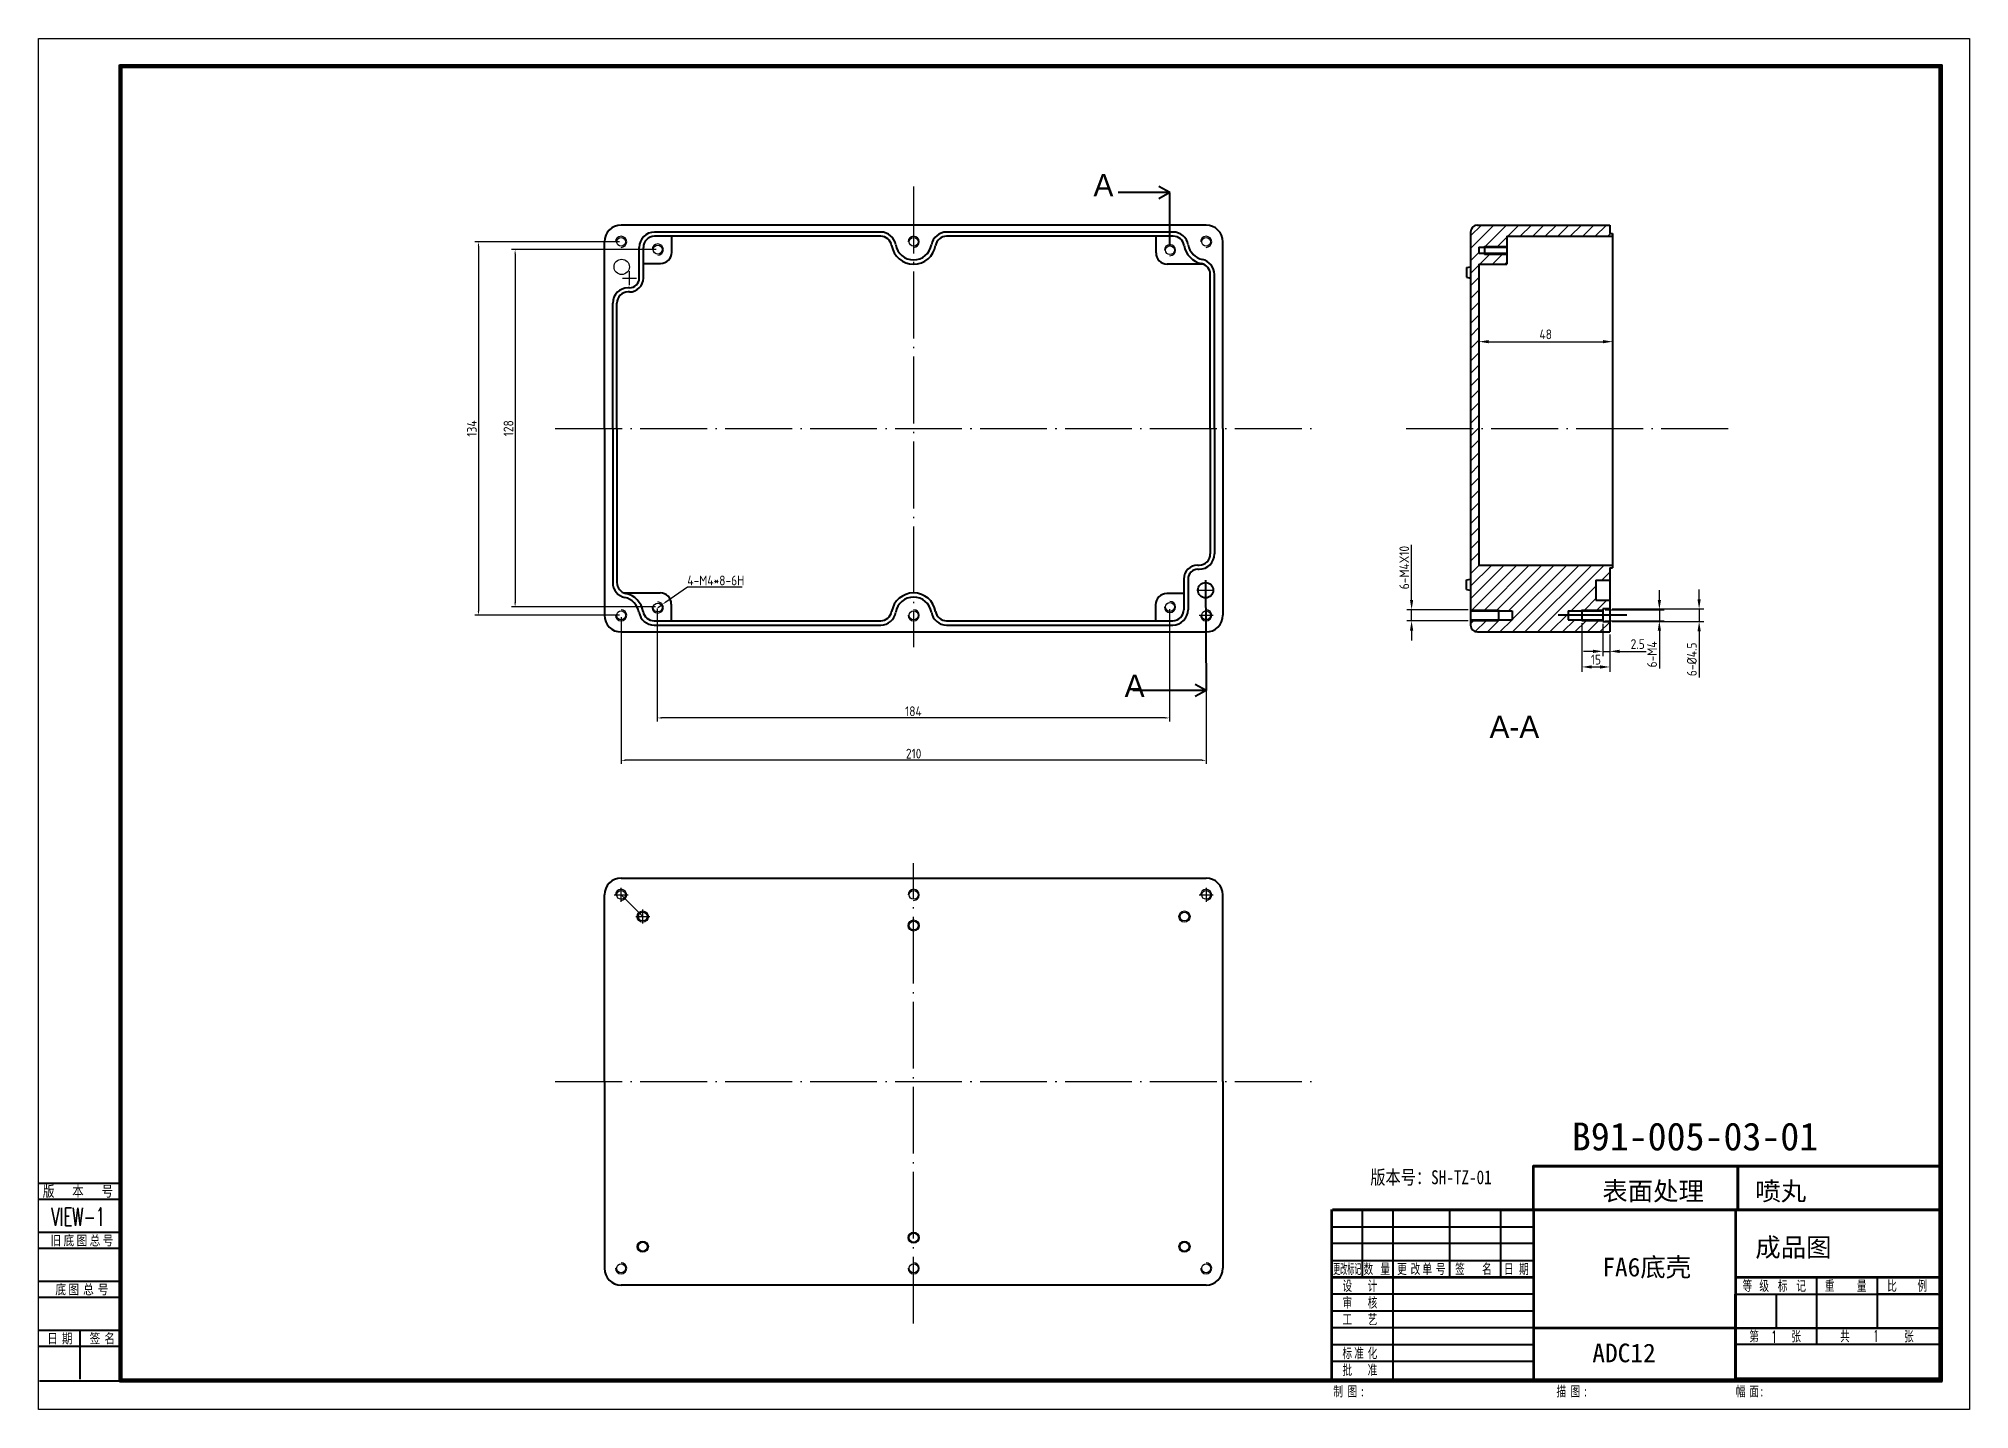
# Model space of a CAD drawing. Extents: x 1271 to 2769, y -829 to 446.
# Drawn here: x 2076 to 2769, y -829 to -337 of the extents above; entities that cross this region are included whole.
import ezdxf
from ezdxf.enums import TextEntityAlignment as Align

# ---------------------------------------------------------------- set-up
doc = ezdxf.new("R2010")
doc.units = 0
doc.linetypes.add('ACAD_ISO04W100', pattern=[30.5, 24, -3, 0.5, -3])
doc.linetypes.add('CENTER', pattern=[50.8, 31.75, -6.35, 6.35, -6.35])
doc.layers.get('0').update_dxf_attribs({"linetype": 'CONTINUOUS', "lineweight": 40})
doc.layers.get('Defpoints').update_dxf_attribs({"linetype": 'CONTINUOUS'})
for name, color, linetype in [('1', 7, 'CONTINUOUS'), ('5', 3, 'CONTINUOUS'), ('CENTER', 4, 'CENTER'), ('GEVACTIVE', 2, 'CONTINUOUS'), ('LAYER1', 6, 'CONTINUOUS'), ('LAYER2', 1, 'ACAD_ISO04W100')]:
    doc.layers.add(name, color=color, linetype=linetype)
doc.styles.add('HZ', font='', dxfattribs={"width": 0.8, "height": 6})
doc.styles.add('ROMANC', font='romanc', dxfattribs={"width": 0.6, "height": 3})
doc.styles.add('ROMANT', font='romant', dxfattribs={"width": 0.8, "height": 5})
doc.styles.get("Standard").update_dxf_attribs({"font": 'gbenor.shx', "bigfont": 'gbcbig.shx'})
doc.styles.add('STYLE1', font='')
doc.styles.add('工程字', font='gbenor.shx', dxfattribs={"bigfont": 'gbcbig.shx'})
doc.styles.get('HZ').set_extended_font_data('SimSun')
doc.styles.get('STYLE1').set_extended_font_data('SimSun')
doc.dimstyles.new('GB-35', dxfattribs={"dimtxt": 3.5, "dimasz": 3.5, "dimexe": 1.75, "dimexo": 0.875, "dimgap": 0.875, "dimtad": 1, "dimdsep": 46, "dimtxsty": 'Standard', "dimcen": 3.5, "dimadec": 0, "dimazin": 0, "dimtfac": 0.7, "dimtmove": 0, "dimatfit": 3, "dimfxl": 1, "dimtzin": 0, "dimarcsym": 0})
doc.dimstyles.get("Standard").update_dxf_attribs({"dimtxt": 0.18, "dimasz": 0.18, "dimexe": 0.18, "dimexo": 0.0625, "dimgap": 0.09, "dimtad": 0, "dimtih": 1, "dimtoh": 1, "dimdec": 4, "dimzin": 0, "dimdsep": 46, "dimtxsty": 'Standard', "dimcen": 0.09, "dimadec": 0, "dimazin": 0, "dimtfac": 1, "dimtdec": 4, "dimtofl": 0, "dimtmove": 0, "dimatfit": 3, "dimfxl": 1, "dimtolj": 1, "dimtzin": 0, "dimarcsym": 0})

msp = doc.modelspace()

# ---------------------------------------------------------------- texts
at = {"linetype": 'Continuous'}
for s, height, style, width, p in [('版   本   号', 3.869163, 'HZ', 0.8, (2077.3625, -752.82566, -0.00341)), ('VIEW-1', 6.500221, 'ROMANC', 0.6, (2080.45908, -763.30723)), ('旧', 3.51742, 'HZ', 0.8, (2080.12327, -770.31861)), ('底', 3.51742, 'HZ', 0.8, (2084.81316, -770.31861)), ('图', 3.51742, 'HZ', 0.8, (2089.50306, -770.31861)), ('总', 3.51742, 'HZ', 0.8, (2094.19295, -770.31861)), ('号', 3.51742, 'HZ', 0.8, (2098.88285, -770.31861)), ('底', 3.51742, 'HZ', 0.8, (2081.88198, -787.90572)), ('图', 3.51742, 'HZ', 0.8, (2086.57187, -787.90572)), ('总', 3.51742, 'HZ', 0.8, (2091.848, -787.90572)), ('号', 3.51742, 'HZ', 0.8, (2097.12414, -787.90572)), ('日', 3.51742, 'HZ', 0.8, (2078.95079, -805.49282)), ('期', 3.51742, 'HZ', 0.8, (2084.22692, -805.49282)), ('签', 3.51742, 'HZ', 0.8, (2094.19295, -805.49282)), ('名', 3.51742, 'HZ', 0.8, (2099.46908, -805.49282)), ('1', 4.22769, 'ROMANT', 0.6, (2697.78384, -805.2436)), ('1', 4.22769, 'ROMANT', 0.6, (2734.32314, -804.94163)), ('幅 ', 3.622999, 'HZ', 0.7, (2685.11548, -824.51082)), ('面', 3.623, 'HZ', 0.7, (2689.94615, -824.51082)), (':', 3.623, 'HZ', 0.7, (2693.56915, -824.51082))]:
    msp.add_text(s, height=height, dxfattribs=dict(at, style=style, width=width)).set_placement(p)
at = {"linetype": 'Continuous', "style": 'HZ'}
for s, height, width, p in [('更改标记', 3.622999, 0.5, (2545.63, -780.58186)), ('设', 3.623, 0.7, (2545.63, -786.62019)), ('数', 3.623, 0.7, (2553.19679, -780.58186)), ('计', 3.623, 0.7, (2554.6875, -786.62019)), ('量', 3.623, 0.7, (2559.23512, -780.58186)), ('更', 3.623, 0.7, (2565.27345, -780.58186)), ('改', 3.623, 0.7, (2570.10412, -780.58186)), ('单', 3.623, 0.7, (2574.33095, -780.58186)), ('号', 3.623, 0.7, (2579.16162, -780.58186)), ('签', 3.623, 0.7, (2586.08683, -780.58186)), ('名', 3.623, 0.7, (2595.74816, -780.58186)), ('日', 3.623, 0.7, (2603.59799, -780.58186)), ('期', 3.623, 0.7, (2609.03249, -780.58186)), ('等', 3.623, 0.7, (2689.24419, -786.62019)), ('级', 3.623, 0.7, (2695.28252, -786.62019)), ('标', 3.623, 0.7, (2701.92469, -786.62019)), ('记', 3.623, 0.7, (2708.56685, -786.62019)), ('重', 3.623, 0.7, (2718.83202, -786.62019)), ('量', 3.623, 0.7, (2730.30485, -786.62019)), ('比', 3.623, 0.7, (2741.17385, -786.62019)), ('例', 3.623, 0.7, (2752.04285, -786.62019)), ('审', 3.623, 0.7, (2545.63, -792.65852)), ('核', 3.623, 0.7, (2554.6875, -792.65852)), ('工', 3.623, 0.7, (2545.63, -798.69685)), ('艺', 3.623, 0.7, (2554.6875, -798.69685)), ('第', 3.623, 0.7, (2691.65952, -804.73519)), ('张', 3.623, 0.7, (2706.75535, -804.73519)), ('共', 3.623, 0.7, (2724.26652, -804.73519)), ('张', 3.623, 0.7, (2747.21218, -804.73519)), ('标', 3.623, 0.7, (2545.63, -810.77352)), ('准', 3.623, 0.7, (2549.85684, -810.77352)), ('化', 3.623, 0.7, (2554.6875, -810.77352)), ('批', 3.623, 0.7, (2545.63, -816.81185)), ('准', 3.623, 0.7, (2554.6875, -816.81185)), ('制 ', 3.622999, 0.7, (2543.21467, -824.51082)), ('图', 3.623, 0.7, (2547.4415, -824.51082)), (':', 3.623, 0.7, (2551.0645, -824.51082)), ('描 ', 3.622999, 0.7, (2623.3123, -824.51082)), ('图', 3.623, 0.7, (2627.53913, -824.51082)), (':', 3.623, 0.7, (2631.16213, -824.51082))]:
    msp.add_text(s, height=height, dxfattribs=dict(at, width=width)).set_placement(p, align=Align.CENTER)
at = {"char_height": 8, "attachment_point": 1}
for s, insert, width in [('\\fￋￎￌ￥|b0|i0|c134|p2;A', (2454.53517, -385.87897), 27.2826), ('\\fￋￎￌ￥|b0|i0|c134|p2;A', (2465.73003, -565.50046), 27.2826), ('\\fￋￎￌ￥|b0|i0|c134|p2;A-A', (2596.70528, -580.27578), 114.8356)]:
    msp.add_mtext(s, dxfattribs=dict(at, insert=insert, width=width))
at = {"insert": (2626.24487, -726.2439), "char_height": 10, "width": 115.2096342, "attachment_point": 1, "style": '工程字'}
msp.add_mtext('{\\fNSimSun|b0|i0|c134|p49;B91-005-03-01}', dxfattribs=at)
at = {"layer": '5', "insert": (2553.89511, -743.38651), "char_height": 5, "width": 1134.8359931, "attachment_point": 1, "style": 'HZ'}
msp.add_mtext('版本号：SH-TZ-01', dxfattribs=at)
at = {"layer": 'GEVACTIVE', "style": 'STYLE1'}
for s, p in [('表面处理', (2637.17213, -754.20769)), ('喷丸', (2692.10552, -754.20769)), ('成品图', (2692.10552, -774.37336)), ('FA6底壳', (2637.17213, -781.48044)), ('ADC12', (2633.60261, -812.26807))]:
    msp.add_text(s, height=6.688604, dxfattribs=at).set_placement(p)

# ---------------------------------------------------------------- blocks, each defined once
blk = doc.blocks.new('*D70')
at = {"layer": '5', "color": 0, "lineweight": -2}
for p, q in [((2298.13, -541.45), (2299.78, -540.32)), ((2308.86, -534.12), (2301.02, -539.48)), ((2328.44, -534.12), (2308.86, -534.12))]:
    blk.add_line(p, q, dxfattribs=at)
at = {"layer": '5', "color": 0}
blk.add_solid([(2300.88, -539.27), (2301.16, -539.68), (2299.78, -540.32)], dxfattribs=at)
at = {"layer": 'Defpoints', "color": 0}
for p in [(2299.78, -540.32), (2298.13, -541.45)]:
    blk.add_point(p, dxfattribs=at)
at = {"layer": '5', "color": 0, "insert": (2318.97, -531.74), "char_height": 3.5, "attachment_point": 5}
blk.add_mtext('\\A1;4-M4*8-6H', dxfattribs=at)
blk = doc.blocks.new('*D71')
at = {"layer": 'Defpoints', "color": 0}
for p in [(2298.13, -413.01), (2246.92, -541.23), (2297.97, -541.23)]:
    blk.add_point(p, dxfattribs=at)
at = {"layer": 'LAYER1', "color": 0, "lineweight": -2}
for p, q in [((2297.51, -413.01), (2245.67, -413.01)), ((2246.92, -414.51), (2246.92, -539.73)), ((2297.35, -541.23), (2245.67, -541.23))]:
    blk.add_line(p, q, dxfattribs=at)
at = {"layer": 'LAYER1', "color": 0}
for points in [[(2246.67, -414.51), (2247.17, -414.51), (2246.92, -413.01)], [(2246.67, -539.73), (2247.17, -539.73), (2246.92, -541.23)]]:
    blk.add_solid(points, dxfattribs=at)
at = {"layer": 'LAYER1', "color": 0, "insert": (2244.54, -477.12), "char_height": 3.5, "attachment_point": 5, "rotation": 90}
blk.add_mtext('\\A1;128', dxfattribs=at)
blk = doc.blocks.new('*D72')
at = {"layer": 'Defpoints', "color": 0}
for p in [(2284.97, -410.23), (2233.76, -544.23), (2284.97, -544.23)]:
    blk.add_point(p, dxfattribs=at)
at = {"layer": 'LAYER1', "color": 0, "lineweight": -2}
for p, q in [((2284.35, -410.23), (2232.51, -410.23)), ((2233.76, -411.73), (2233.76, -542.73)), ((2284.35, -544.23), (2232.51, -544.23))]:
    blk.add_line(p, q, dxfattribs=at)
at = {"layer": 'LAYER1', "color": 0}
for points in [[(2233.51, -411.73), (2234.01, -411.73), (2233.76, -410.23)], [(2233.51, -542.73), (2234.01, -542.73), (2233.76, -544.23)]]:
    blk.add_solid(points, dxfattribs=at)
at = {"layer": 'LAYER1', "color": 0, "insert": (2231.38, -477.23), "char_height": 3.5, "attachment_point": 5, "rotation": 90}
blk.add_mtext('\\A1;134', dxfattribs=at)
blk = doc.blocks.new('*D73')
at = {"layer": 'Defpoints', "color": 0}
for p in [(2297.97, -541.23), (2481.82, -541.45), (2297.97, -581.07)]:
    blk.add_point(p, dxfattribs=at)
at = {"layer": 'LAYER1', "color": 0, "lineweight": -2}
for p, q in [((2297.97, -541.86), (2297.97, -582.32)), ((2481.82, -542.08), (2481.82, -582.32)), ((2480.32, -581.07), (2299.47, -581.07))]:
    blk.add_line(p, q, dxfattribs=at)
at = {"layer": 'LAYER1', "color": 0}
for points in [[(2299.47, -580.82), (2299.47, -581.32), (2297.97, -581.07)], [(2480.32, -580.82), (2480.32, -581.32), (2481.82, -581.07)]]:
    blk.add_solid(points, dxfattribs=at)
at = {"layer": 'LAYER1', "color": 0, "insert": (2389.9, -578.69), "char_height": 3.5, "attachment_point": 5}
blk.add_mtext('\\A1;184', dxfattribs=at)
blk = doc.blocks.new('*D74')
at = {"layer": 'Defpoints', "color": 0}
for p in [(2284.97, -544.23), (2494.97, -544.23), (2284.97, -596.27)]:
    blk.add_point(p, dxfattribs=at)
at = {"layer": 'LAYER1', "color": 0, "lineweight": -2}
for p, q in [((2284.97, -544.86), (2284.97, -597.52)), ((2494.97, -544.86), (2494.97, -597.52)), ((2493.47, -596.27), (2286.47, -596.27))]:
    blk.add_line(p, q, dxfattribs=at)
at = {"layer": 'LAYER1', "color": 0}
for points in [[(2286.47, -596.02), (2286.47, -596.52), (2284.97, -596.27)], [(2493.47, -596.02), (2493.47, -596.52), (2494.97, -596.27)]]:
    blk.add_solid(points, dxfattribs=at)
at = {"layer": 'LAYER1', "color": 0, "insert": (2389.97, -593.89), "char_height": 3.5, "attachment_point": 5}
blk.add_mtext('\\A1;210', dxfattribs=at)
blk = doc.blocks.new('*D77')
at = {"color": 0, "lineweight": -2}
for p, q in [((2592.88, -439.11), (2592.88, -447.81)), ((2640.88, -439.11), (2640.88, -447.81)), ((2596.38, -446.06), (2637.38, -446.06))]:
    blk.add_line(p, q, dxfattribs=at)
at = {"color": 0}
for points in [[(2596.38, -445.47), (2596.38, -446.64), (2592.88, -446.06)], [(2637.38, -445.47), (2637.38, -446.64), (2640.88, -446.06)]]:
    blk.add_solid(points, dxfattribs=at)
at = {"layer": 'Defpoints', "color": 0}
for p in [(2592.88, -438.24), (2640.88, -438.24), (2640.88, -446.06)]:
    blk.add_point(p, dxfattribs=at)
at = {"color": 0, "insert": (2616.88, -443.43), "char_height": 3.5, "attachment_point": 5}
blk.add_mtext('48', dxfattribs=at)
blk = doc.blocks.new('*D81')
at = {"color": 0, "lineweight": -2}
for p, q in [((2671.93, -538.48), (2671.93, -534.98)), ((2640.75, -541.98), (2673.68, -541.98)), ((2640.75, -546.48), (2673.68, -546.48)), ((2671.93, -541.98), (2671.93, -546.48)), ((2671.93, -549.98), (2671.93, -566.61))]:
    blk.add_line(p, q, dxfattribs=at)
at = {"color": 0}
for points in [[(2671.35, -538.48), (2672.52, -538.48), (2671.93, -541.98)], [(2671.35, -549.98), (2672.52, -549.98), (2671.93, -546.48)]]:
    blk.add_solid(points, dxfattribs=at)
at = {"layer": 'Defpoints', "color": 0}
for p in [(2639.88, -541.98), (2639.88, -546.48), (2671.93, -546.48)]:
    blk.add_point(p, dxfattribs=at)
at = {"color": 0, "insert": (2669.31, -560.04), "char_height": 3.5, "attachment_point": 5, "rotation": 90}
blk.add_mtext('6-%%C4.5', dxfattribs=at)
blk = doc.blocks.new('*D82')
at = {"color": 0, "lineweight": -2}
for p, q in [((2629.88, -547.11), (2629.88, -564.53)), ((2639.88, -551.11), (2639.88, -564.53)), ((2633.38, -562.78), (2636.38, -562.78))]:
    blk.add_line(p, q, dxfattribs=at)
at = {"color": 0}
for points in [[(2633.38, -562.19), (2633.38, -563.36), (2629.88, -562.78)], [(2636.38, -562.19), (2636.38, -563.36), (2639.88, -562.78)]]:
    blk.add_solid(points, dxfattribs=at)
at = {"layer": 'Defpoints', "color": 0}
for p in [(2629.88, -546.23), (2639.88, -550.23), (2639.88, -562.78)]:
    blk.add_point(p, dxfattribs=at)
at = {"color": 0, "insert": (2634.88, -560.15), "char_height": 3.5, "attachment_point": 5}
blk.add_mtext('15', dxfattribs=at)
blk = doc.blocks.new('*D83')
at = {"color": 0, "lineweight": -2}
for p, q in [((2637.38, -547.36), (2637.38, -558.93)), ((2633.88, -557.18), (2630.38, -557.18)), ((2637.38, -557.18), (2639.88, -557.18)), ((2639.88, -556.52), (2639.88, -558.93)), ((2643.38, -557.18), (2652.91, -557.18))]:
    blk.add_line(p, q, dxfattribs=at)
at = {"color": 0}
for points in [[(2633.88, -556.6), (2633.88, -557.77), (2637.38, -557.18)], [(2643.38, -556.6), (2643.38, -557.77), (2639.88, -557.18)]]:
    blk.add_solid(points, dxfattribs=at)
at = {"layer": 'Defpoints', "color": 0}
for p in [(2637.38, -546.48), (2639.88, -555.65), (2639.88, -557.18)]:
    blk.add_point(p, dxfattribs=at)
at = {"color": 0, "insert": (2649.89, -554.56), "char_height": 3.5, "attachment_point": 5}
blk.add_mtext('2.5', dxfattribs=at)
blk = doc.blocks.new('*D75')
at = {"color": 0, "lineweight": -2}
for p, q in [((2657.67, -538.73), (2657.67, -535.23)), ((2638.25, -542.23), (2659.42, -542.23)), ((2638.25, -546.23), (2659.42, -546.23)), ((2657.67, -542.23), (2657.67, -546.23)), ((2657.67, -549.73), (2657.67, -563.32))]:
    blk.add_line(p, q, dxfattribs=at)
at = {"color": 0}
for points in [[(2657.08, -538.73), (2658.25, -538.73), (2657.67, -542.23)], [(2657.08, -549.73), (2658.25, -549.73), (2657.67, -546.23)]]:
    blk.add_solid(points, dxfattribs=at)
at = {"layer": 'Defpoints', "color": 0}
for p in [(2637.38, -542.23), (2637.38, -546.23), (2657.67, -546.23)]:
    blk.add_point(p, dxfattribs=at)
at = {"color": 0, "insert": (2655.04, -558.28), "char_height": 3.5, "attachment_point": 5, "rotation": 90}
blk.add_mtext('6-M4', dxfattribs=at)
blk = doc.blocks.new('*D76')
at = {"color": 0, "lineweight": -2}
for p, q in [((2568.72, -538.73), (2568.72, -519.01)), ((2589, -542.23), (2566.97, -542.23)), ((2589, -546.23), (2566.97, -546.23)), ((2568.72, -546.23), (2568.72, -542.23)), ((2568.72, -549.73), (2568.72, -553.23))]:
    blk.add_line(p, q, dxfattribs=at)
at = {"color": 0}
for points in [[(2568.14, -538.73), (2569.3, -538.73), (2568.72, -542.23)], [(2568.14, -549.73), (2569.3, -549.73), (2568.72, -546.23)]]:
    blk.add_solid(points, dxfattribs=at)
at = {"layer": 'Defpoints', "color": 0}
for p in [(2568.72, -542.23), (2589.88, -542.23), (2589.88, -546.23)]:
    blk.add_point(p, dxfattribs=at)
at = {"color": 0, "insert": (2566.1, -527.12), "char_height": 3.5, "attachment_point": 5, "rotation": 90}
blk.add_mtext('6-M4X10', dxfattribs=at)

# ---------------------------------------------------------------- dimensions: what is measured, and where the dimension line sits
for base, p1, p2, picture, middle in [((2640.87945, -446.0582), (2592.87945, -438.2397), (2640.87945, -438.2397), '*D77', (2616.87945, -443.4332)), ((2639.87945, -557.18233), (2637.37945, -546.48035), (2639.87945, -555.64688), '*D83', (2649.89355, -554.55733))]:
    dim = msp.add_linear_dim(base=base, p1=p1, p2=p2, dimstyle='GB-35')
    dim.commit()
    dim.dimension.update_dxf_attribs({"geometry": picture, "text_midpoint": middle})
for base, p1, p2, text, picture, middle in [((2568.72119, -542.23035), (2589.87945, -546.23035), (2589.87945, -542.23035), '6-M4X10', '*D76', (2566.09619, -527.1211)), ((2657.66505, -546.23035), (2637.37945, -542.23035), (2637.37945, -546.23035), '6-M4', '*D75', (2655.04005, -558.27596)), ((2671.93473, -546.48035), (2639.87945, -541.98035), (2639.87945, -546.48035), '6-%%C4.5', '*D81', (2669.30973, -560.0447))]:
    dim = msp.add_linear_dim(base=base, p1=p1, p2=p2, angle=90, text=text, dimstyle='GB-35')
    dim.commit()
    dim.dimension.update_dxf_attribs({"geometry": picture, "text_midpoint": middle})
dim = msp.add_linear_dim(base=(2639.87945, -562.77644), p1=(2629.87945, -546.23035), p2=(2639.87945, -550.23035), text='15', dimstyle='GB-35')
dim.commit()
dim.dimension.update_dxf_attribs({"geometry": '*D82', "text_midpoint": (2634.87945, -560.15144)})
at = {"layer": '5'}
dim = msp.add_radius_dim(center=(2298.13047, -541.45395), mpoint=(2299.78135, -540.32498), text='4-M4*8-6H', dimstyle='Standard', override={"dimtxt": 3.5, "dimasz": 1.5, "dimexe": 1.25, "dimexo": 0.625, "dimgap": 0.625, "dimtad": 1, "dimtih": 0, "dimzin": 8, "dimlunit": 6, "dimcen": 2.5, "dimtofl": 1, "dimtmove": 1}, dxfattribs=at)
dim.commit()
dim.dimension.update_dxf_attribs({"geometry": '*D70', "text_midpoint": (2308.86166, -534.11537), "dimtype": 164})
at = {"layer": 'LAYER1'}
for base, p1, p2, override, picture, middle in [((2233.75787, -544.23035), (2284.97452, -410.23035), (2284.97452, -544.23035), {"dimtxt": 3.5, "dimasz": 1.5, "dimexe": 1.25, "dimexo": 0.625, "dimgap": 0.625, "dimtad": 1, "dimtih": 0, "dimtoh": 0, "dimzin": 8, "dimlunit": 6, "dimcen": 2.5, "dimtofl": 1}, '*D72', (2231.38287, -477.23035)), ((2246.91557, -541.23035), (2298.13047, -413.00676), (2297.97452, -541.23035), {"dimtxt": 3.5, "dimasz": 1.5, "dimexe": 1.25, "dimexo": 0.625, "dimgap": 0.625, "dimtad": 1, "dimtih": 0, "dimtoh": 0, "dimdec": 0, "dimzin": 8, "dimlunit": 6, "dimcen": 2.5, "dimtofl": 1}, '*D71', (2244.54057, -477.11856))]:
    dim = msp.add_linear_dim(base=base, p1=p1, p2=p2, angle=90, dimstyle='Standard', override=override, dxfattribs=at)
    dim.commit()
    dim.dimension.update_dxf_attribs({"geometry": picture, "text_midpoint": middle})
for base, p1, p2, override, picture, middle in [((2284.97452, -596.26902), (2494.97452, -544.23035), (2284.97452, -544.23035), {"dimtxt": 3.5, "dimasz": 1.5, "dimexe": 1.25, "dimexo": 0.625, "dimgap": 0.625, "dimtad": 1, "dimtih": 0, "dimtoh": 0, "dimzin": 8, "dimlunit": 6, "dimcen": 2.5, "dimtofl": 1}, '*D74', (2389.97452, -593.89402)), ((2297.97452, -581.06877), (2481.81857, -541.45395), (2297.97452, -541.23035), {"dimtxt": 3.5, "dimasz": 1.5, "dimexe": 1.25, "dimexo": 0.625, "dimgap": 0.625, "dimtad": 1, "dimtih": 0, "dimtoh": 0, "dimdec": 0, "dimzin": 8, "dimlunit": 6, "dimcen": 2.5, "dimtofl": 1}, '*D73', (2389.89654, -578.69377))]:
    dim = msp.add_linear_dim(base=base, p1=p1, p2=p2, dimstyle='Standard', override=override, dxfattribs=at)
    dim.commit()
    dim.dimension.update_dxf_attribs({"geometry": picture, "text_midpoint": middle})

# ---------------------------------------------------------------- hatches: boundary and pattern name
at = {"layer": '5'}
h = msp.add_hatch(dxfattribs=at)
h.set_pattern_fill('ANSI31', color=256, style=0)
h.set_pattern_definition([(45, (1936.8667, -1523.6068), (-2.245064, 2.245064), [])])
h.paths.add_polyline_path([(2592.37945, -404.23035, 0.414213562), (2589.87945, -406.73035), (2589.87945, -477.23035), (2592.87945, -477.23035), (2592.87945, -418.23035), (2602.87945, -418.23035), (2602.87945, -414.73035), (2594.87945, -414.73035), (2594.87945, -414.33035), (2592.87945, -414.33035), (2592.87945, -412.13035), (2594.87945, -412.13035), (2594.87945, -411.73035), (2602.87945, -411.73035), (2602.87945, -408.23035), (2640.87945, -408.23035), (2640.87945, -407.23035), (2639.87945, -407.23035), (2639.87945, -404.23035)])
h.paths.add_polyline_path([(2604.87945, -542.63035), (2604.87945, -545.83035), (2599.87945, -545.83035), (2599.87945, -546.23035), (2589.87945, -546.23035), (2589.87945, -547.73035, 0.414213562), (2592.37945, -550.23035), (2639.87945, -550.23035), (2639.87945, -546.23035), (2629.87945, -546.23035), (2629.87945, -545.83035), (2624.87945, -545.83035), (2624.87945, -542.63035), (2629.87945, -542.63035), (2629.87945, -542.23035), (2639.87945, -542.23035), (2639.87945, -538.83035), (2634.87945, -538.83035), (2634.87945, -531.63035), (2639.87945, -531.63035), (2639.87945, -527.23035), (2640.87945, -527.23035), (2640.87945, -526.23035), (2592.87945, -526.23035), (2592.87945, -477.23035), (2589.87945, -477.23035), (2589.87945, -542.23035), (2599.87945, -542.23035), (2599.87945, -542.63035)])

# ---------------------------------------------------------------- linework, layer by layer
at = {"linetype": 'Continuous'}
for p, q in [((2104.89719, -346.69856), (2759.14016, -346.69856)), ((2104.89719, -819.20738), (2104.89719, -346.69856)), ((2105.19031, -346.99168), (2758.84704, -346.99168)), ((2105.19031, -818.91426), (2105.19031, -346.99168)), ((2105.48343, -347.2848), (2758.55392, -347.2848)), ((2105.48343, -818.62114), (2105.48343, -347.2848)), ((2105.77655, -347.57792), (2758.2608, -347.57792)), ((2105.77655, -818.32802), (2105.77655, -347.57792)), ((2758.2608, -818.32802), (2758.2608, -347.57792)), ((2758.55392, -818.62114), (2758.55392, -347.2848)), ((2758.84704, -818.91426), (2758.84704, -346.99168)), ((2759.14016, -819.20738), (2759.14016, -346.69856)), ((2075.87835, -748.04161), (2105.33145, -748.04161)), ((2076.01961, -748.04161), (2105.33145, -748.04161)), ((2612.32418, -757.38015), (2612.32418, -741.67731)), ((2612.32418, -741.67731), (2758.2608, -741.67731)), ((2612.62615, -757.38015), (2612.62615, -741.97929)), ((2612.62615, -741.97929), (2758.17937, -741.97929)), ((2685.71931, -757.63619), (2685.71931, -741.93336)), ((2686.02129, -757.63619), (2686.02129, -741.93336)), ((2105.33145, -753.90398), (2075.87835, -753.90398)), ((2540.02077, -818.32802), (2540.02077, -757.40763)), ((2540.19551, -757.63619), (2758.1793, -757.63619)), ((2540.19551, -818.32802), (2540.19551, -757.78718)), ((2540.32275, -757.38166), (2758.17937, -757.38166)), ((2551.0645, -781.78952), (2551.0645, -757.63619)), ((2561.9335, -757.63619), (2561.9335, -781.78952)), ((2561.9335, -757.63619), (2561.9335, -818.32802)), ((2582.46383, -781.78952), (2582.46383, -757.63619)), ((2612.65549, -757.63619), (2600.57883, -757.63619)), ((2600.57883, -757.63619), (2600.57883, -781.78952)), ((2612.35352, -757.63619), (2612.35352, -818.32802)), ((2612.65549, -757.63619), (2612.65549, -818.32802)), ((2613.25933, -757.63619), (2637.41266, -757.63619)), ((2758.1793, -757.63619), (2613.25933, -757.63619)), ((2684.8135, -757.63619), (2684.8135, -818.32802)), ((2685.11548, -757.63619), (2685.11548, -818.01952)), ((2076.01961, -765.62872), (2105.33145, -765.62872)), ((2076.01961, -765.62872), (2105.33145, -765.62872)), ((2076.01961, -765.62872), (2105.33145, -765.62872)), ((2540.19551, -763.67453), (2612.65549, -763.67453)), ((2105.33145, -771.49109), (2076.01961, -771.49109)), ((2612.65549, -769.71286), (2540.19551, -769.71286)), ((2540.19551, -775.75119), (2612.65549, -775.75119)), ((2540.19551, -781.78952), (2612.65549, -781.78952)), ((2612.65549, -781.78952), (2540.19551, -781.78952)), ((2540.32275, -781.80893), (2612.27163, -781.80893)), ((2561.9335, -781.78952), (2551.0645, -781.78952)), ((2758.17937, -781.78952), (2685.11548, -781.78952)), ((2685.28801, -781.80893), (2758.17937, -781.80893)), ((2714.09948, -781.80893), (2714.09948, -805.94285)), ((2735.83747, -781.78952), (2735.83747, -799.90452)), ((2076.01961, -783.21582), (2105.33145, -783.21582)), ((2105.33145, -789.07819), (2076.01961, -789.07819)), ((2612.65549, -787.82786), (2540.19551, -787.82786)), ((2684.8135, -818.01952), (2684.8135, -787.82786)), ((2684.8135, -818.01952), (2684.8135, -787.82786)), ((2685.11548, -818.01952), (2685.11548, -787.82786)), ((2685.11548, -818.01952), (2685.11548, -787.82786)), ((2685.11548, -787.82786), (2758.17937, -787.82786)), ((2699.60748, -787.82786), (2699.60748, -799.90452)), ((2757.57547, -787.82786), (2735.83747, -787.82786)), ((2540.19551, -799.90452), (2540.19551, -793.86619)), ((2540.19551, -793.86619), (2612.65549, -793.86619)), ((2076.01961, -800.80293), (2105.33145, -800.80293)), ((2076.01961, -800.80293), (2090.67553, -800.80293)), ((2090.67553, -800.80293), (2090.67553, -818.39003)), ((2612.65549, -799.90452), (2540.19551, -799.90452)), ((2685.11548, -799.90452), (2612.65549, -799.90452)), ((2685.11548, -799.90452), (2612.65549, -799.90452)), ((2758.17937, -800.2065), (2612.65549, -800.2065)), ((2685.11548, -799.90452), (2758.17937, -799.90452)), ((2105.33145, -806.6653), (2076.01961, -806.6653)), ((2540.19551, -811.98118), (2540.19551, -805.94285)), ((2540.19551, -805.94285), (2612.65549, -805.94285)), ((2758.17937, -805.94285), (2685.11548, -805.94285)), ((2612.65549, -811.98118), (2540.19551, -811.98118)), ((2076.17146, -818.91426), (2758.84704, -818.91426)), ((2104.89719, -819.20738), (2759.14016, -819.20738)), ((2105.48343, -818.62114), (2758.55392, -818.62114)), ((2105.77655, -818.32802), (2758.2608, -818.32802))]:
    msp.add_line(p, q, dxfattribs=at)
for p, q in [((2481.97452, -392.58321), (2463.38923, -392.58321)), ((2481.97452, -392.58321), (2478.04819, -390.41254)), ((2481.97452, -392.58321), (2478.04819, -394.75388)), ((2481.97452, -411.73035), (2481.97452, -392.58321)), ((2494.97452, -404.23035), (2284.97452, -404.23035)), ((2378.14236, -406.73035), (2296.97452, -406.73035)), ((2378.14236, -408.23035), (2296.97452, -408.23035)), ((2303.12802, -414.01892), (2303.14261, -408.01893)), ((2483.14236, -406.73035), (2401.80668, -406.73035)), ((2483.14236, -408.23035), (2401.80668, -408.23035)), ((2476.97452, -414.23035), (2476.97452, -408.23035)), ((2589.87945, -406.73035), (2589.87945, -547.73035)), ((2592.37945, -404.23035), (2639.87945, -404.23035)), ((2602.87945, -408.23035), (2602.87945, -418.23035)), ((2602.87945, -408.23035), (2640.87945, -408.23035)), ((2639.87945, -404.23035), (2639.87945, -407.23035)), ((2639.87945, -407.23035), (2640.87945, -407.23035)), ((2640.87945, -407.23035), (2640.87945, -527.23035)), ((2278.97452, -477.23035), (2278.97452, -410.23035)), ((2291.47452, -423.23035), (2291.47452, -412.23035)), ((2292.97452, -423.23035), (2292.97452, -412.23035)), ((2500.97452, -477.23035), (2500.97452, -410.23035)), ((2592.87945, -412.13035), (2592.87945, -414.33035)), ((2592.87945, -412.13035), (2602.87945, -412.13035)), ((2592.87945, -414.33035), (2602.87945, -414.33035)), ((2594.87945, -411.73035), (2594.87945, -414.73035)), ((2292.97452, -417.99423), (2299.1183, -418.00917)), ((2493.90179, -418.23035), (2480.97452, -418.23035)), ((2496.47452, -477.23035), (2496.47452, -421.96705)), ((2497.97452, -477.23035), (2497.97452, -421.96705)), ((2588.37945, -419.49484), (2589.87945, -419.23035)), ((2588.37945, -419.49484), (2588.37945, -422.96586)), ((2592.87945, -418.23035), (2602.87945, -418.23035)), ((2592.87945, -418.23035), (2592.87945, -526.23035)), ((2287.97452, -426.73035), (2287.47452, -426.73035)), ((2287.97452, -428.23035), (2287.47452, -428.23035)), ((2588.37945, -422.96586), (2589.87945, -423.23035)), ((2281.97452, -477.23035), (2281.97452, -432.23035)), ((2283.47452, -477.23035), (2283.47452, -432.23035)), ((2278.97452, -477.23035), (2278.97452, -544.23035)), ((2281.97452, -477.23035), (2281.97452, -532.49366)), ((2283.47452, -477.23035), (2283.47452, -532.49366)), ((2496.47452, -477.23035), (2496.47452, -522.23035)), ((2497.97452, -477.23035), (2497.97452, -522.23035)), ((2500.97452, -477.23035), (2500.97452, -544.23035)), ((2491.97452, -526.23035), (2492.47452, -526.23035)), ((2592.87945, -526.23035), (2640.87945, -526.23035)), ((2486.97452, -531.23035), (2486.97452, -542.23035)), ((2488.47452, -531.23035), (2488.47452, -542.23035)), ((2491.97452, -527.73035), (2492.47452, -527.73035)), ((2494.77247, -531.63035), (2494.97452, -571.18719)), ((2588.37945, -531.49484), (2589.87945, -531.23035)), ((2588.37945, -534.96586), (2588.37945, -531.49484)), ((2634.87945, -531.63035), (2639.87945, -531.63035)), ((2634.87945, -531.63035), (2634.87945, -538.83035)), ((2639.87945, -527.23035), (2640.87945, -527.23035)), ((2639.87945, -527.23035), (2639.87945, -550.23035)), ((2286.04724, -536.23035), (2298.97452, -536.23035)), ((2302.97452, -540.23035), (2302.97452, -546.23035)), ((2476.82101, -540.44179), (2476.80693, -546.23035)), ((2486.97452, -536.46648), (2480.83073, -536.45153)), ((2588.37945, -534.96586), (2589.87945, -535.23035)), ((2634.87945, -538.83035), (2639.87945, -538.83035)), ((2296.80668, -546.23035), (2378.14236, -546.23035)), ((2401.80668, -546.23035), (2482.97452, -546.23035)), ((2589.87945, -542.63035), (2604.87945, -542.63035)), ((2589.87945, -545.83035), (2604.87945, -545.83035)), ((2599.87945, -542.23035), (2599.87945, -546.23035)), ((2604.87945, -542.63035), (2604.87945, -545.83035)), ((2645.93828, -544.23035), (2621.3393, -544.23035)), ((2624.87945, -542.63035), (2624.87945, -545.83035)), ((2624.87945, -542.63035), (2637.37945, -542.63035)), ((2624.87945, -545.83035), (2637.37945, -545.83035)), ((2629.87945, -542.23035), (2629.87945, -546.23035)), ((2639.87945, -541.98035), (2637.37945, -541.98035)), ((2637.37945, -541.98035), (2637.37945, -546.48035)), ((2637.37945, -546.48035), (2639.87945, -546.48035)), ((2284.97452, -550.23035), (2494.97452, -550.23035)), ((2296.80668, -547.73035), (2378.14236, -547.73035)), ((2401.80668, -547.73035), (2482.97452, -547.73035)), ((2592.37945, -550.23035), (2639.87945, -550.23035)), ((2494.97452, -571.18719), (2468.61229, -571.18719)), ((2494.97452, -571.18719), (2491.04819, -569.01652)), ((2494.97452, -571.18719), (2491.04819, -573.35786)), ((2284.97452, -638.55608), (2494.97452, -638.55608)), ((2278.97452, -711.55608), (2278.97452, -644.55608)), ((2500.97452, -711.55608), (2500.97452, -644.55608)), ((2278.97452, -711.55608), (2278.97452, -778.55608)), ((2500.97452, -711.55608), (2500.97452, -778.55608)), ((2758.17937, -741.97929), (2758.17937, -818.01952)), ((2494.97452, -784.55608), (2284.97452, -784.55608)), ((2685.11548, -818.01952), (2758.17937, -818.01952))]:
    msp.add_line(p, q)
msp.add_circle((2494.77247, -535.23035), 2.75)
for centre, radius, start, end in [((2284.97452, -410.23035), 6, 90, 180), ((2296.97452, -412.23035), 5.5, 90, 180), ((2296.97452, -412.23035), 4, 90, 180), ((2378.14236, -412.23035), 5.5, 9.59406823, 90), ((2378.14236, -412.23035), 4, 9.59406823, 90), ((2401.80668, -412.23035), 5.5, 90, 170.40593177), ((2401.80668, -412.23035), 4, 90, 170.40593177), ((2483.14236, -412.23035), 5.5, 9.59406823, 90), ((2483.14236, -412.23035), 4, 9.59406823, 90), ((2494.97452, -410.23035), 6, 0, 90), ((2592.37945, -406.73035), 2.5, 90, 180), ((2299.12803, -414.00919), 4, 269.8606298, 359.8606298), ((2389.97452, -410.23035), 8, 189.59406823, 350.40593177), ((2389.97452, -410.23035), 6.5, 189.59406823, 350.40593177), ((2480.97452, -414.23035), 4, 180, 270), ((2494.97452, -410.23035), 8, 189.59406823, 257.97530082), ((2494.97452, -410.23035), 6.5, 189.59406823, 257.97530082), ((2492.47452, -421.96705), 4, 0, 77.97530082), ((2492.47452, -421.96705), 5.5, 0, 77.97530082), ((2287.47452, -432.23035), 5.5, 90, 180), ((2287.47452, -432.23035), 4, 90, 180), ((2287.97452, -423.23035), 5, 270, 0), ((2287.97452, -423.23035), 3.5, 270, 0), ((2491.97452, -531.23035), 5, 90, 180), ((2492.47452, -522.23035), 4, 270, 0), ((2492.47452, -522.23035), 5.5, 270, 0), ((2287.47452, -532.49366), 5.5, 180, 257.97530082), ((2287.47452, -532.49366), 4, 180, 257.97530082), ((2491.97452, -531.23035), 3.5, 90, 180), ((2284.97452, -544.23035), 6.5, 9.59406823, 77.97530082), ((2284.97452, -544.23035), 8, 9.59406823, 77.97530082), ((2298.97452, -540.23035), 4, 0, 90), ((2389.97452, -544.23035), 8, 9.59406823, 170.40593177), ((2389.97452, -544.23035), 6.5, 9.59406823, 170.40593177), ((2480.821, -540.45152), 4, 89.8606298, 179.8606298), ((2284.97452, -544.23035), 6, 180, 270), ((2296.80668, -542.23035), 5.5, 189.59406823, 270), ((2296.80668, -542.23035), 4, 189.59406823, 270), ((2378.14236, -542.23035), 4, 270, 350.40593177), ((2378.14236, -542.23035), 5.5, 270, 350.40593177), ((2401.80668, -542.23035), 5.5, 189.59406823, 270), ((2401.80668, -542.23035), 4, 189.59406823, 270), ((2482.97452, -542.23035), 4, 270, 0), ((2482.97452, -542.23035), 5.5, 270, 0), ((2494.97452, -544.23035), 6, 270, 0), ((2592.37945, -547.73035), 2.5, 180, 270), ((2284.97452, -644.55608), 6, 90, 180), ((2494.97452, -644.55608), 6, 0, 90), ((2284.97452, -778.55608), 6, 180, 270), ((2494.97452, -778.55608), 6, 270, 0)]:
    msp.add_arc(centre, radius, start, end)
at = {"layer": '1'}
for centre, radius in [((2284.97452, -410.23035), 1.6), ((2389.97452, -410.23035), 1.6), ((2494.97452, -410.23035), 1.6), ((2298.13047, -413.00676), 1.6), ((2481.97452, -413.23035), 1.6), ((2285.17657, -419.23035), 2.75), ((2298.13047, -541.45395), 1.6), ((2481.97452, -541.23035), 1.6), ((2284.97452, -544.23035), 1.6), ((2389.97452, -544.23035), 1.6), ((2494.97452, -544.23035), 1.6), ((2284.97452, -644.55608), 1.6), ((2389.97452, -644.55608), 1.6), ((2494.97452, -644.55608), 1.6), ((2292.75269, -652.33425), 2), ((2292.75269, -652.33425), 1.6), ((2487.19634, -652.33425), 2), ((2487.19634, -652.33425), 1.6), ((2389.97452, -655.55608), 2), ((2389.97452, -655.55608), 1.6), ((2292.75269, -770.77791), 2), ((2292.75269, -770.77791), 1.6), ((2389.97452, -767.55608), 2), ((2389.97452, -767.55608), 1.6), ((2487.19634, -770.77791), 2), ((2487.19634, -770.77791), 1.6), ((2284.97452, -778.55608), 1.6), ((2389.97452, -778.55608), 1.6), ((2494.97452, -778.55608), 1.6)]:
    msp.add_circle(centre, radius, dxfattribs=at)
at = {"layer": '5', "linetype": 'Continuous'}
for p, q in [((2075.87835, -337.31873), (2768.94617, -337.31873)), ((2075.87835, -829.17344), (2075.87835, -337.31873)), ((2768.94617, -337.31873), (2768.94617, -829.17344)), ((2768.94617, -829.17344), (2075.87835, -829.17344))]:
    msp.add_line(p, q, dxfattribs=at)
at = {"layer": '5'}
for p, q in [((2594.87945, -411.73035), (2602.87945, -411.73035)), ((2594.87945, -414.73035), (2602.87945, -414.73035)), ((2287.97452, -425.73035), (2287.97452, -420.73035)), ((2285.47452, -423.23035), (2290.47452, -423.23035)), ((2494.77247, -537.73035), (2494.77247, -532.73035)), ((2492.27247, -535.23035), (2497.27247, -535.23035)), ((2492.47452, -544.23035), (2497.47452, -544.23035)), ((2494.97452, -546.73035), (2494.97452, -541.73035)), ((2589.87945, -542.23035), (2599.87945, -542.23035)), ((2589.87945, -546.23035), (2599.87945, -546.23035)), ((2629.87945, -542.23035), (2637.37945, -542.23035)), ((2629.87945, -546.23035), (2637.37945, -546.23035)), ((2284.97452, -647.05608), (2284.97452, -642.05608)), ((2494.97452, -642.05608), (2494.97452, -647.05608)), ((2282.47452, -644.55608), (2287.47452, -644.55608)), ((2292.75269, -654.83425), (2292.75269, -649.83425)), ((2492.47452, -644.55608), (2497.47452, -644.55608)), ((2290.25269, -652.33425), (2295.25269, -652.33425))]:
    msp.add_line(p, q, dxfattribs=at)
for centre, start, end in [((2284.97452, -410.23035), 270, 180), ((2389.97452, -410.23035), 270, 180), ((2494.97452, -410.23035), 270, 180), ((2298.13047, -413.00676), 270, 180), ((2481.97452, -413.23035), 270, 180), ((2298.13047, -541.45395), 180, 90), ((2481.97452, -541.23035), 180, 90), ((2284.97452, -544.23035), 180, 90), ((2389.97452, -544.23035), 180, 90), ((2494.97452, -544.23035), 180, 90), ((2284.97452, -644.55608), 270, 180), ((2389.97452, -644.55608), 270, 180), ((2494.97452, -644.55608), 270, 180), ((2284.97452, -778.55608), 180, 90), ((2389.97452, -778.55608), 180, 90), ((2494.97452, -778.55608), 180, 90)]:
    msp.add_arc(centre, 2, start, end, dxfattribs=at)
at = {"layer": 'CENTER'}
msp.add_line((2284.97452, -644.55608), (2292.75269, -652.33425), dxfattribs=at)
at = {"layer": 'LAYER1'}
msp.add_line((2494.97452, -546.23035), (2494.97452, -571.18719), dxfattribs=at)
at = {"layer": 'LAYER2'}
for p, q in [((2389.97452, -390.36869), (2389.97452, -555.65006)), ((2261.31909, -477.23035), (2533.50304, -477.23035)), ((2566.81176, -477.23035), (2683.53328, -477.23035)), ((2389.97452, -798.41774), (2389.97452, -633.13638)), ((2261.31909, -711.55608), (2533.50304, -711.55608))]:
    msp.add_line(p, q, dxfattribs=at)

msp.set_redraw_order([(e.dxf.handle, doc.entitydb.next_handle()) for e in msp.query("TEXT MTEXT ATTDEF DIMENSION ARC_DIMENSION")])  # texts and dimensions are drawn at this point

doc.saveas('drawing.dxf')
